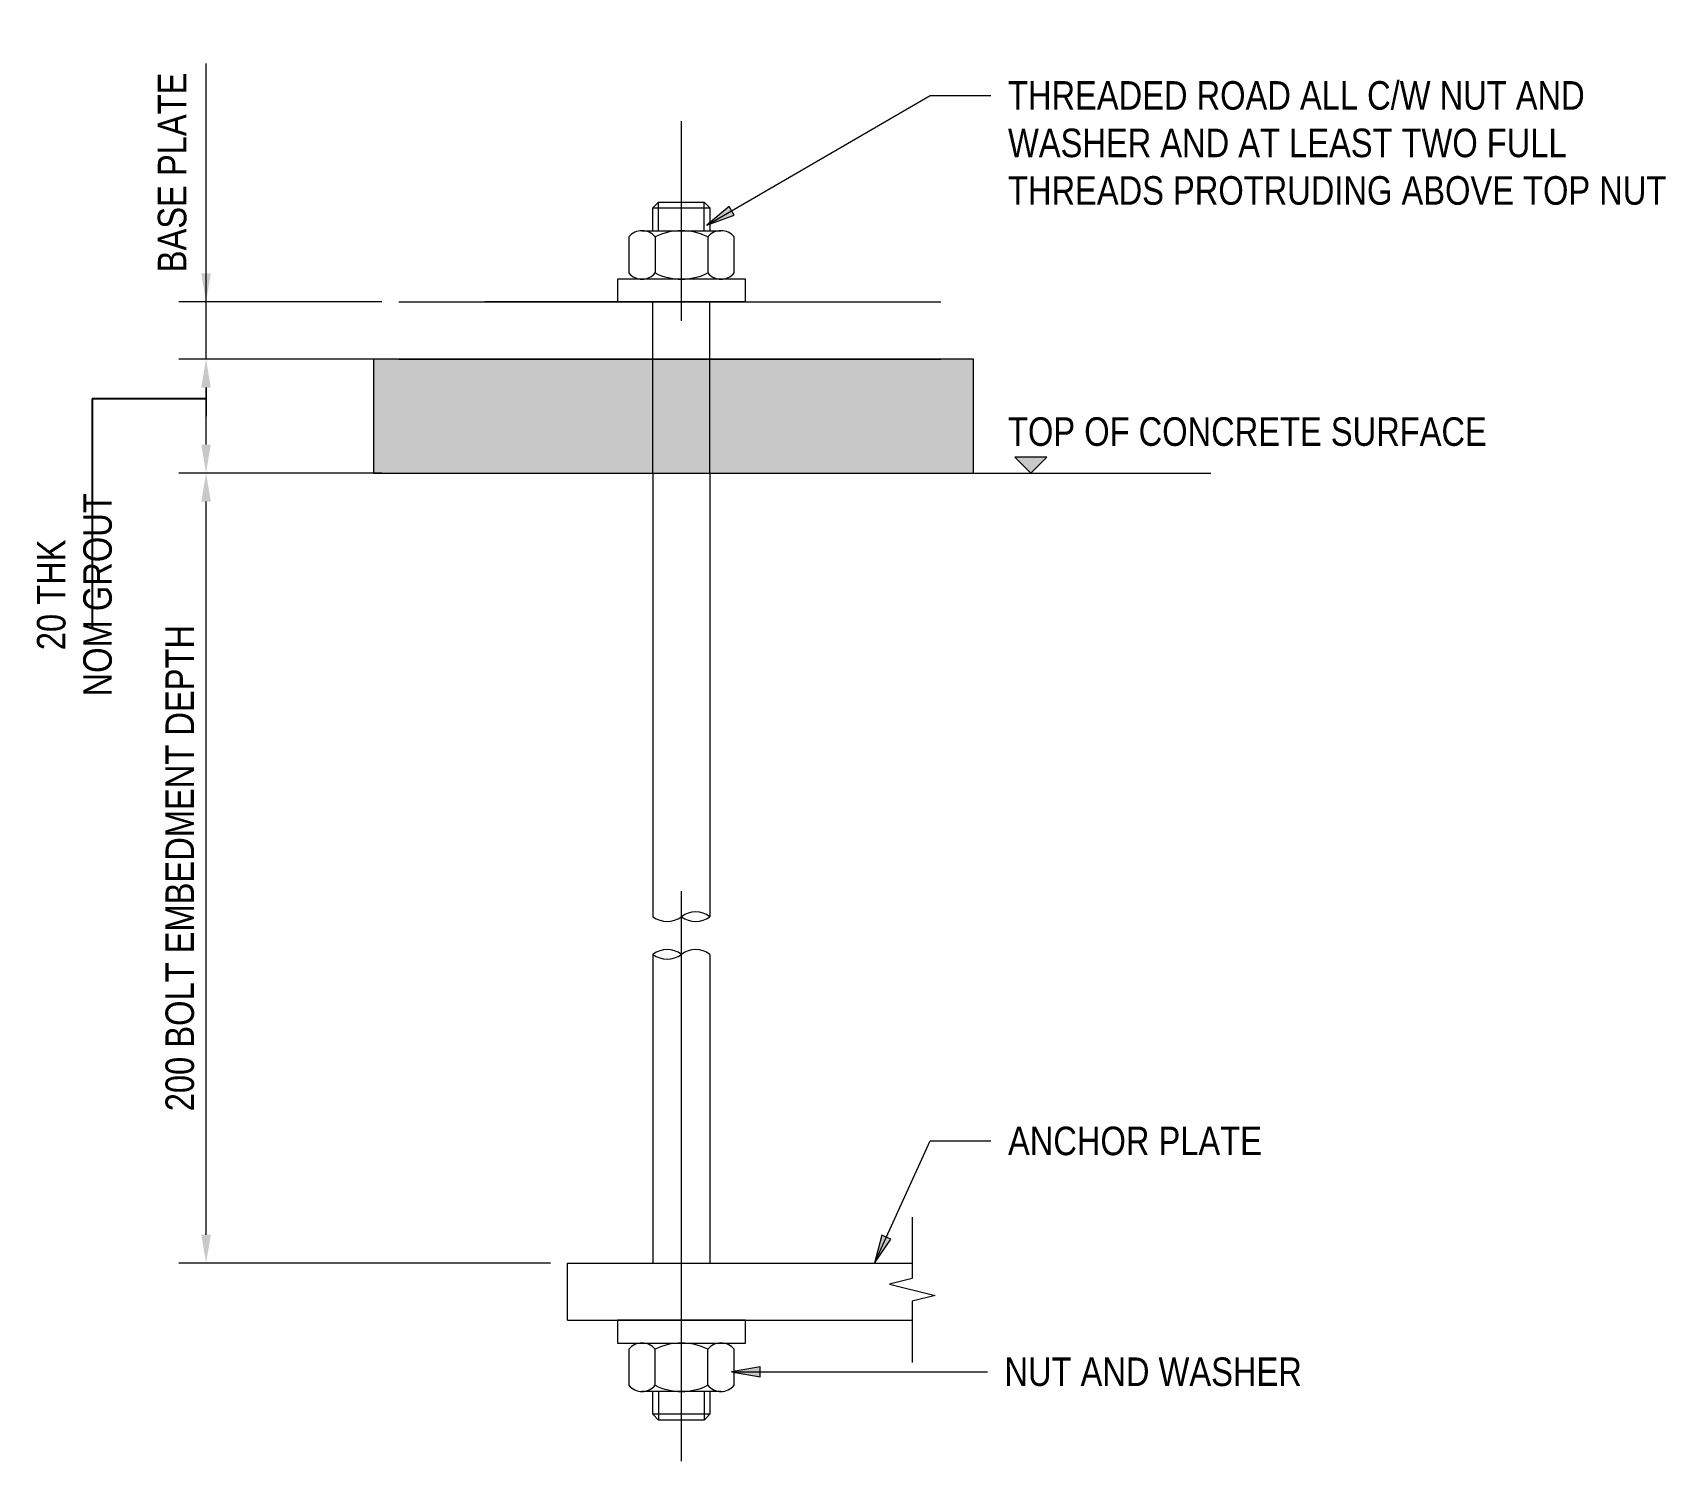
# Model space of a CAD drawing. Header units: metres. Extents: x 0.2 to 10.4, y 1.8 to 23.8.
# Drawn here: x 5.1364 to 5.423, y 2.3359 to 2.5865 of the extents above; entities that cross this region are included whole.
import ezdxf

# ---------------------------------------------------------------- set-up
doc = ezdxf.new("R2010")
doc.units = ezdxf.units.M
doc.linetypes.add('JacobsCenter', pattern=[0.015000000000000001, 0.009000000000000003, -0.0015, 0.003, -0.0015])
doc.linetypes.add('JacobsDash', pattern=[0.0045000000000000005, 0.003, -0.0015])
doc.layers.get('Defpoints').update_dxf_attribs({"color": 41})
for name, color, linetype, lineweight in [('A-ANNO-DIMS', 7, 'Continuous', 9), ('A-ANNO-NOTE', 7, 'Continuous', 9), ('A-DETL', 7, 'Continuous', 13), ('A-DETL-GENF', 7, 'Continuous', 9), ('A-DETL-THIN', 7, 'Continuous', 9), ('G-ANNO-TEXT', 7, 'Continuous', 9)]:
    doc.layers.add(name, color=color, linetype=linetype, lineweight=lineweight)
doc.styles.add('Arial Narrow_1', font='ARIALN.TTF', dxfattribs={"height": 0.005})
doc.dimstyles.new('Dimension_Standard_T__mm_', dxfattribs={"dimscale": 0.3048, "dimtxt": 0.005117154868091298, "dimasz": 0.01640419947506562, "dimexe": 0.01574803149606299, "dimexo": 0.00984251968503937, "dimgap": 0.006561679790026247, "dimtad": 1, "dimdec": 0, "dimlfac": 1000, "dimzin": 0, "dimdsep": 46, "dimtxsty": 'Arial Narrow_1', "dimsah": 1, "dimcen": 0.09, "dimaunit": 1, "dimadec": 4, "dimazin": 0, "dimtfac": 1, "dimtdec": 4, "dimtix": 1, "dimtmove": 2, "dimatfit": 3, "dimfxl": 1, "dimtvp": 1, "dimtolj": 1, "dimtzin": 0, "dimlwd": 18, "dimlwe": 18, "dimarcsym": 2})
doc.dimstyles.new('Dimension_Standard_T__mm__1', dxfattribs={"dimscale": 0.3048, "dimtxt": 0.005117154868091298, "dimasz": 0.01640419947506562, "dimexe": 0.01574803149606299, "dimexo": 0.00984251968503937, "dimgap": 0.006561679790026247, "dimtad": 1, "dimdec": 0, "dimlfac": 1000, "dimzin": 0, "dimdsep": 46, "dimtxsty": 'Arial Narrow_1', "dimsah": 1, "dimcen": 0.09, "dimaunit": 1, "dimadec": 4, "dimazin": 0, "dimtfac": 1, "dimtdec": 4, "dimtix": 1, "dimtmove": 0, "dimatfit": 3, "dimfxl": 1, "dimtvp": 1, "dimtolj": 1, "dimtzin": 0, "dimlwd": 18, "dimlwe": 18, "dimarcsym": 2})

msp = doc.modelspace()

# ---------------------------------------------------------------- texts
at = {"layer": 'G-ANNO-TEXT', "char_height": 0.005, "attachment_point": 1, "style": 'Arial Narrow_1', "bg_fill": 3, "box_fill_scale": 1, "bg_fill_color": 256, "bg_fill_true_color": 13158600, "bg_fill_transparency": 0}
for s, insert in [('THREADED ROAD ALL C/W NUT AND ', (5.307513021225589, 2.577991281488898)), ('WASHER AND AT LEAST TWO FULL ', (5.307513021225589, 2.569656906488898)), ('THREADS PROTRUDING ABOVE TOP NUT', (5.307513021225589, 2.561322531488898)), ('ANCHOR PLATE', (5.307513021225589, 2.394636260983631)), ('NUT AND WASHER', (5.306888021225588, 2.354156376682517))]:
    msp.add_mtext(s, dxfattribs=dict(at, insert=insert))
at = {"layer": 'G-ANNO-TEXT', "insert": (5.307513021225589, 2.519033598136664), "char_height": 0.005, "attachment_point": 1, "style": 'Arial Narrow_1', "bg_fill": 3, "box_fill_scale": 1, "bg_fill_color": 256, "bg_fill_transparency": 0}
msp.add_mtext('TOP OF CONCRETE SURFACE', dxfattribs=at)

# ---------------------------------------------------------------- blocks, each defined once
blk = doc.blocks.new('CS_DET_BreakLine_ViewScale - CS_Std BreakLine-8504684-DRG-2873242 - ANCHOR BOLT DETAILS')
at = {"layer": 'A-DETL-GENF'}
for p, q in [((0.007754673341438917, -0.004), (0.009754673341438936, 0.004)), ((0.009754673341438936, 0.004), (0.01075467334143891, 0)), ((-0.004000000000000004, 0), (0.006754673341438874, 0)), ((0.006754673341438874, 0), (0.007754673341438917, -0.004)), ((0.01075467334143891, 0), (0.02150934668287762, 0))]:
    blk.add_line(p, q, dxfattribs=at)
blk = doc.blocks.new('CS_DET_Pile-Column_BreakLine - Tubular BreakLine-8504580-DRG-2873242 - ANCHOR BOLT DETAILS')
at = {"layer": 'A-DETL-GENF', "lineweight": 18}
for centre, radius, start, end in [((0.00250000000003026, 0.003499098918582452), 0.004150000000021523, 232.9573290712632, 307.0426709284311), ((0.007500000000047363, -0.003125853911479327), 0.004150000000021524, 52.95732907170979, 127.0426709282902), ((0.007500000000047363, 0.003499098918588613), 0.004150000000021523, 232.9573290717094, 307.0426709282898)]:
    blk.add_arc(centre, radius, start, end, dxfattribs=at)
blk = doc.blocks.new('DIMBLOCK7-DRG-2873242 - ANCHOR BOLT DETAILS')
at = {"layer": 'A-ANNO-DIMS', "color": 0, "lineweight": 18, "transparency": 16777216}
for p, q in [((5.166819811757503, 2.544261029852521), (5.166819811757503, 2.549261029852521)), ((5.197667133014798, 2.539261029852521), (5.162019811757503, 2.539261029852521)), ((5.166819811757503, 2.529261029852521), (5.166819811757503, 2.539261029852521)), ((5.197667133014798, 2.529261029852521), (5.162019811757503, 2.529261029852521)), ((5.166819811757503, 2.524261029852521), (5.166819811757503, 2.519261029852521))]:
    blk.add_line(p, q, dxfattribs=at)
at = {"layer": 'A-ANNO-DIMS', "color": 0, "transparency": 16777216}
for points in [[(5.16598647842417, 2.544261029852521), (5.167653145090837, 2.544261029852521), (5.166819811757503, 2.539261029852521)], [(5.16598647842417, 2.524261029852521), (5.167653145090837, 2.524261029852521), (5.166819811757503, 2.529261029852521)]]:
    blk.add_solid(points, dxfattribs=at)
at = {"layer": 'Defpoints', "color": 0, "transparency": 16777216}
for p in [(5.166819811757503, 2.539261029852521), (5.200667133014798, 2.539261029852521), (5.200667133014798, 2.529261029852521)]:
    blk.add_point(p, dxfattribs=at)
at = {"layer": 'A-ANNO-DIMS', "color": 0, "lineweight": 18, "transparency": 16777216, "insert": (5.158357767509473, 2.544479654536605), "char_height": 0.005, "width": 0.04200940472661618, "attachment_point": 1, "rotation": 89.99999999999991, "line_spacing_factor": 0.9746961653507233, "style": 'Arial Narrow_1'}
blk.add_mtext('\\A1;BASE PLATE', dxfattribs=at)
blk = doc.blocks.new('DIMBLOCK8-DRG-2873242 - ANCHOR BOLT DETAILS')
at = {"layer": 'A-ANNO-DIMS', "color": 0, "lineweight": 18, "transparency": 16777216}
for p, q in [((5.197667133014798, 2.529261029852521), (5.162019811757504, 2.529261029852521)), ((5.166819811757504, 2.514261029852521), (5.166819811757504, 2.524261029852521)), ((5.197667133014798, 2.509261029852521), (5.162019811757504, 2.509261029852521))]:
    blk.add_line(p, q, dxfattribs=at)
at = {"layer": 'A-ANNO-DIMS', "color": 0, "transparency": 16777216}
for points in [[(5.165986478424171, 2.524261029852521), (5.167653145090838, 2.524261029852521), (5.166819811757504, 2.529261029852521)], [(5.165986478424171, 2.514261029852521), (5.167653145090838, 2.514261029852521), (5.166819811757504, 2.509261029852521)]]:
    blk.add_solid(points, dxfattribs=at)
at = {"layer": 'Defpoints', "color": 0, "transparency": 16777216}
for p in [(5.166819811757504, 2.529261029852521), (5.200667133014798, 2.529261029852521), (5.200667133014798, 2.509261029852521)]:
    blk.add_point(p, dxfattribs=at)
at = {"layer": 'A-ANNO-DIMS', "color": 0, "lineweight": 18, "transparency": 16777216, "insert": (5.143750962693615, 2.487900778179138), "char_height": 0.005, "width": 0.04288663127543183, "attachment_point": 5, "rotation": 89.99999999999991, "line_spacing_factor": 0.9746961653507233, "style": 'Arial Narrow_1'}
blk.add_mtext('\\A1;20 THK\\PNOM GROUT', dxfattribs=at)
blk = doc.blocks.new('DIMBLOCK9-DRG-2873242 - ANCHOR BOLT DETAILS')
at = {"layer": 'A-ANNO-DIMS', "color": 0, "lineweight": 18, "transparency": 16777216}
for p, q in [((5.197667133014798, 2.509261029852521), (5.162019811757503, 2.509261029852521)), ((5.166819811757503, 2.375689962039864), (5.166819811757503, 2.504261029852521)), ((5.227219192644636, 2.370689962039864), (5.162019811757503, 2.370689962039864))]:
    blk.add_line(p, q, dxfattribs=at)
at = {"layer": 'A-ANNO-DIMS', "color": 0, "transparency": 16777216}
for points in [[(5.16598647842417, 2.504261029852521), (5.167653145090837, 2.504261029852521), (5.166819811757503, 2.509261029852521)], [(5.16598647842417, 2.375689962039864), (5.167653145090837, 2.375689962039864), (5.166819811757503, 2.370689962039864)]]:
    blk.add_solid(points, dxfattribs=at)
at = {"layer": 'Defpoints', "color": 0, "transparency": 16777216}
for p in [(5.166819811757503, 2.509261029852521), (5.200667133014798, 2.509261029852521), (5.230219192644636, 2.370689962039864)]:
    blk.add_point(p, dxfattribs=at)
at = {"layer": 'A-ANNO-DIMS', "color": 0, "lineweight": 18, "transparency": 16777216, "insert": (5.162232840406889, 2.43997549594619), "char_height": 0.005, "width": 0.102440566978361, "attachment_point": 5, "rotation": 90, "style": 'Arial Narrow_1'}
blk.add_mtext('\\A1;200 BOLT EMBEDMENT DEPTH', dxfattribs=at)
blk = doc.blocks.new('S_Annot_Level Symbol_2D - S_Annot_Level Symbol_2D-4710850-DRG-2873242 - ANCHOR BOLT DETAILS')
at = {"layer": 'A-ANNO-NOTE'}
blk.add_hatch(color=256, dxfattribs=at).paths.add_polyline_path([(0.001404168516409059, 0.001404168516409056), (-2.90809043512752e-18, -2.643718577388654e-19), (-0.00140416851640906, 0.00140416851640906)])
for p, q in [((-0.001856312147189, -6.017572149093955e-19), (0.001650595717559416, 1.75754643548651e-19)), ((0.00140416851640906, 0.001404168516409056), (-0.00140416851640906, 0.00140416851640906)), ((-0.001404168516409061, 0.00140416851640906), (-2.90809043512752e-18, -2.643718577388654e-19)), ((-3.172462292866385e-18, -2.643718577388654e-19), (0.001404168516409059, 0.001404168516409056))]:
    blk.add_line(p, q, dxfattribs=at)

# ---------------------------------------------------------------- dimensions: what is measured, and where the dimension line sits
at = {"layer": 'A-ANNO-DIMS', "lineweight": 18}
for base, p1, p2, text, override, picture, middle in [((5.166819811757503, 2.539261029852521), (5.200667133014797, 2.52926102985252), (5.200667133014797, 2.53926102985252), 'BASE PLATE', {"dimpost": '<>', "dimfxl": 0.01000000000000023}, 'DIMBLOCK7-DRG-2873242 - ANCHOR BOLT DETAILS', (5.161691100842805, 2.565484356899913)), ((5.166819811757504, 2.529261029852521), (5.200667133014797, 2.50926102985252), (5.200667133014797, 2.52926102985252), '20 THK\\XNOM GROUT', {"dimpost": '<>', "dimfxl": 0.02000000000000002}, 'DIMBLOCK8-DRG-2873242 - ANCHOR BOLT DETAILS', (5.143750962693615, 2.487900778179138))]:
    dim = msp.add_linear_dim(base=base, p1=p1, p2=p2, angle=89.99999999999991, text=text, dimstyle='Dimension_Standard_T__mm_', override=override, dxfattribs=at)
    dim.commit()
    dim.dimension.update_dxf_attribs({"geometry": picture, "text_midpoint": middle, "dimtype": 160, "text_rotation": 89.99999999999991})
dim = msp.add_linear_dim(base=(5.166819811757503, 2.509261029852521), p1=(5.230219192644634, 2.370689962039863), p2=(5.200667133014797, 2.50926102985252), angle=89.99999999999991, text='200 BOLT EMBEDMENT DEPTH', dimstyle='Dimension_Standard_T__mm__1', override={"dimpost": '<>', "dimfxl": 0.1416872085373464}, dxfattribs=at)
dim.commit()
dim.dimension.update_dxf_attribs({"geometry": 'DIMBLOCK9-DRG-2873242 - ANCHOR BOLT DETAILS', "text_midpoint": (5.162232840406889, 2.43997549594619)})

# ---------------------------------------------------------------- hatches: boundary and pattern name
at = {"layer": 'A-DETL-GENF', "true_color": 0xc0c0c0}
msp.add_hatch(color=9, dxfattribs=at).paths.add_polyline_path([(5.301456796949219, 2.509261029852523), (5.301456796949219, 2.529261029852522), (5.19619987226529, 2.529261029852522), (5.19619987226529, 2.509261029852523)])
at = {"layer": 'G-ANNO-TEXT'}
for points in [[(5.254684786298629, 2.552758582942987), (5.259451428379798, 2.554506840181834), (5.25856602549683, 2.55603169497735)], [(5.284097648861991, 2.37070637612955), (5.286968771179132, 2.37489373051426), (5.285363461769968, 2.375623183811892)], [(5.259021270173692, 2.351656376682516), (5.264021270173691, 2.350774741778974), (5.264021270173691, 2.352538011586059)]]:
    msp.add_hatch(color=256, dxfattribs=at).paths.add_polyline_path(points)

# ---------------------------------------------------------------- linework, layer by layer
at = {"layer": 'A-DETL'}
for p, q in [((5.166819811757498, 2.52926102985252), (5.166819811757498, 2.58110565851571)), ((5.261456796949217, 2.53926102985252), (5.215719192643755, 2.53926102985252)), ((5.300357629587015, 2.50926102985252), (5.34308984793747, 2.50926102985252))]:
    msp.add_line(p, q, dxfattribs=at)
at = {"layer": 'A-DETL', "linetype": 'JacobsCenter', "lineweight": 9}
msp.add_line((5.250219192644634, 2.335945399393325), (5.250219192644635, 2.570945399393325), dxfattribs=at)
at = {"layer": 'A-DETL', "lineweight": 18}
for p, q in [((5.200667133014797, 2.53926102985252), (5.295719192643721, 2.539261029852519)), ((5.301456796949217, 2.529261029852519), (5.196199872265288, 2.529261029852519)), ((5.196199872265288, 2.529261029852519), (5.196199872265288, 2.50926102985252)), ((5.200667133014797, 2.52926102985252), (5.295719192643721, 2.52926102985252)), ((5.301456796949217, 2.50926102985252), (5.301456796949217, 2.529261029852519)), ((5.196199872265288, 2.50926102985252), (5.301456796949217, 2.50926102985252)), ((5.200667133014797, 2.50926102985252), (5.295719192643721, 2.509261029852519)), ((5.245219192642157, 2.50926102985252), (5.245219192642158, 2.431461670691835)), ((5.255219192642209, 2.509261029852519), (5.25521919264221, 2.431461670691835)), ((5.245219192642159, 2.424842671388902), (5.245219192642159, 2.370689962039863)), ((5.25521919264221, 2.424842671388902), (5.255219192642211, 2.370689962039863)), ((5.230219192644634, 2.370689962039863), (5.290719192643722, 2.370689962039862)), ((5.230219192644634, 2.360689962039863), (5.230219192644634, 2.370689962039863)), ((5.230219192644634, 2.360689962039863), (5.290719192643722, 2.360689962039863))]:
    msp.add_line(p, q, dxfattribs=at)
at = {"layer": 'A-DETL', "linetype": 'JacobsDash'}
for p, q in [((5.245219192642157, 2.50926102985252), (5.245219192642157, 2.539261029852519)), ((5.255219192642208, 2.509261029852519), (5.255219192642208, 2.539261029852519))]:
    msp.add_line(p, q, dxfattribs=at)
at = {"layer": 'A-DETL', "lineweight": 25}
for p, q in [((5.166819811757498, 2.522261029852521), (5.146819811757498, 2.522261029852521)), ((5.146819811757498, 2.522261029852521), (5.146819811757498, 2.482261029852521))]:
    msp.add_line(p, q, dxfattribs=at)
at = {"layer": 'A-DETL-THIN'}
for p, q in [((5.245219192642183, 2.55576102985252), (5.246219192642183, 2.55676102985252)), ((5.246219192642183, 2.55676102985252), (5.254219192642183, 2.55676102985252)), ((5.246219192642183, 2.55176102985252), (5.246219192642183, 2.55676102985252)), ((5.254219192642183, 2.55676102985252), (5.255219192642183, 2.55576102985252)), ((5.254219192642183, 2.55176102985252), (5.254219192642183, 2.55676102985252)), ((5.245219192642183, 2.55576102985252), (5.255219192642183, 2.55576102985252)), ((5.245219192642183, 2.55176102985252), (5.245219192642183, 2.55576102985252)), ((5.255219192642183, 2.55576102985252), (5.255219192642183, 2.55176102985252)), ((5.243290989411907, 2.55176102985252), (5.257147395872458, 2.55176102985252)), ((5.240981588335149, 2.550675884068032), (5.240981588335149, 2.544346175637007)), ((5.245600390488665, 2.550675884068032), (5.245600390488665, 2.544346175637007)), ((5.2548379947957, 2.550675884068032), (5.2548379947957, 2.544346175637007)), ((5.259456796949217, 2.544346175637006), (5.259456796949217, 2.550675884068033)), ((5.261456796949217, 2.54326102985252), (5.238981588335148, 2.54326102985252)), ((5.238981588335148, 2.54326102985252), (5.238981588335148, 2.539261029852519)), ((5.261456796949217, 2.539261029852519), (5.261456796949217, 2.54326102985252)), ((5.238981588335148, 2.539261029852519), (5.261456796949217, 2.539261029852519)), ((5.261456796951668, 2.360689962039863), (5.2389815883376, 2.360689962039863)), ((5.2389815883376, 2.360689962039863), (5.2389815883376, 2.356689962039863)), ((5.261456796951668, 2.356689962039863), (5.261456796951668, 2.360689962039863)), ((5.2389815883376, 2.356689962039863), (5.261456796951668, 2.356689962039863)), ((5.240981588337601, 2.355604816255376), (5.240981588337601, 2.349275107824349)), ((5.245600390491117, 2.34927510782435), (5.245600390491117, 2.355604816255375)), ((5.254837994798152, 2.34927510782435), (5.254837994798152, 2.355604816255375)), ((5.259456796951668, 2.34927510782435), (5.259456796951668, 2.355604816255375)), ((5.25714739587491, 2.348189962039863), (5.243290989414358, 2.348189962039863)), ((5.245219192644634, 2.344189962039863), (5.245219192644634, 2.348189962039863)), ((5.246219192644634, 2.348189962039863), (5.246219192644634, 2.343189962039863)), ((5.254219192644634, 2.348189962039863), (5.254219192644634, 2.343189962039863)), ((5.255219192644635, 2.348189962039863), (5.255219192644635, 2.344189962039863)), ((5.246219192644634, 2.343189962039863), (5.245219192644634, 2.344189962039863)), ((5.255219192644635, 2.344189962039863), (5.245219192644634, 2.344189962039863)), ((5.254219192644634, 2.343189962039863), (5.246219192644634, 2.343189962039863)), ((5.255219192644635, 2.344189962039863), (5.254219192644634, 2.343189962039863))]:
    msp.add_line(p, q, dxfattribs=at)
for centre, radius, start, end in [((5.243290989411907, 2.548761029852519), 0.003000000000000277, 39.66403535712254, 140.3359646428732), ((5.250219192642183, 2.541388748529251), 0.01037228132326919, 63.55730976191761, 116.4426902380769), ((5.257147395872458, 2.548761029852519), 0.003000000000000277, 39.66403535713027, 140.3359646428785), ((5.243290989411907, 2.546261029852519), 0.002999999999999593, 219.6640353571195, 320.3359646428667), ((5.250219192642183, 2.553633311175788), 0.01037228132326919, 243.5573097619173, 296.442690238082), ((5.257147395872458, 2.546261029852519), 0.002999999999999593, 219.6640353571195, 320.3359646428775), ((5.243290989414358, 2.353689962039863), 0.003000000000000277, 39.66403535711613, 140.3359646428665), ((5.250219192644634, 2.346317680716594), 0.01037228132326839, 63.55730976191608, 116.4426902380795), ((5.25714739587491, 2.353689962039863), 0.003000000000000277, 39.66403535711613, 140.3359646428665), ((5.243290989414358, 2.351189962039863), 0.003000000000000161, 219.6640353571358, 320.3359646428874), ((5.250219192644634, 2.358562243363131), 0.01037228132326879, 243.5573097619208, 296.4426902380818), ((5.25714739587491, 2.351189962039863), 0.002999999999999593, 219.6640353571234, 320.3359646428933)]:
    msp.add_arc(centre, radius, start, end, dxfattribs=at)
at = {"layer": 'G-ANNO-TEXT'}
for p, q in [((5.254684786298629, 2.552758582942987), (5.293835397912385, 2.575491281488898)), ((5.293835397912385, 2.575491281488898), (5.304513021225588, 2.575491281488898)), ((5.25856602549683, 2.55603169497735), (5.254684786298629, 2.552758582942987)), ((5.254684786298629, 2.552758582942987), (5.259451428379798, 2.554506840181834)), ((5.259451428379798, 2.554506840181834), (5.25856602549683, 2.55603169497735)), ((5.284097648861991, 2.37070637612955), (5.293835397912385, 2.392136260983631)), ((5.293835397912385, 2.392136260983631), (5.304513021225588, 2.392136260983631)), ((5.285363461769968, 2.375623183811892), (5.284097648861991, 2.37070637612955)), ((5.284097648861991, 2.37070637612955), (5.286968771179132, 2.37489373051426)), ((5.286968771179132, 2.37489373051426), (5.285363461769968, 2.375623183811892)), ((5.264021270173691, 2.352538011586059), (5.259021270173692, 2.351656376682516)), ((5.259021270173692, 2.351656376682516), (5.264021270173691, 2.350774741778974)), ((5.259021270173692, 2.351656376682516), (5.303888021225589, 2.351656376682516)), ((5.264021270173691, 2.350774741778974), (5.264021270173691, 2.352538011586059))]:
    msp.add_line(p, q, dxfattribs=at)

# ---------------------------------------------------------------- block references
at = {"layer": 'A-ANNO-NOTE', "xscale": 2, "yscale": 2, "zscale": 2}
msp.add_blockref('S_Annot_Level Symbol_2D - S_Annot_Level Symbol_2D-4710850-DRG-2873242 - ANCHOR BOLT DETAILS', (5.311539632642962, 2.50926102985252), dxfattribs=at)
at = {"layer": 'A-DETL-GENF'}
msp.add_blockref('CS_DET_Pile-Column_BreakLine - Tubular BreakLine-8504580-DRG-2873242 - ANCHOR BOLT DETAILS', (5.245219192642159, 2.431275048188267), dxfattribs=at)
for name, p, rotation in [('CS_DET_Pile-Column_BreakLine - Tubular BreakLine-8504580-DRG-2873242 - ANCHOR BOLT DETAILS', (5.25521919264221, 2.42502929389247), 180), ('CS_DET_BreakLine_ViewScale - CS_Std BreakLine-8504684-DRG-2873242 - ANCHOR BOLT DETAILS', (5.290719192643722, 2.374761883925211), 270)]:
    msp.add_blockref(name, p, dxfattribs=dict(at, rotation=rotation))

msp.set_redraw_order([(e.dxf.handle, doc.entitydb.next_handle()) for e in msp.query("TEXT MTEXT ATTDEF DIMENSION ARC_DIMENSION")])  # texts and dimensions are drawn at this point

doc.saveas('drawing.dxf')
